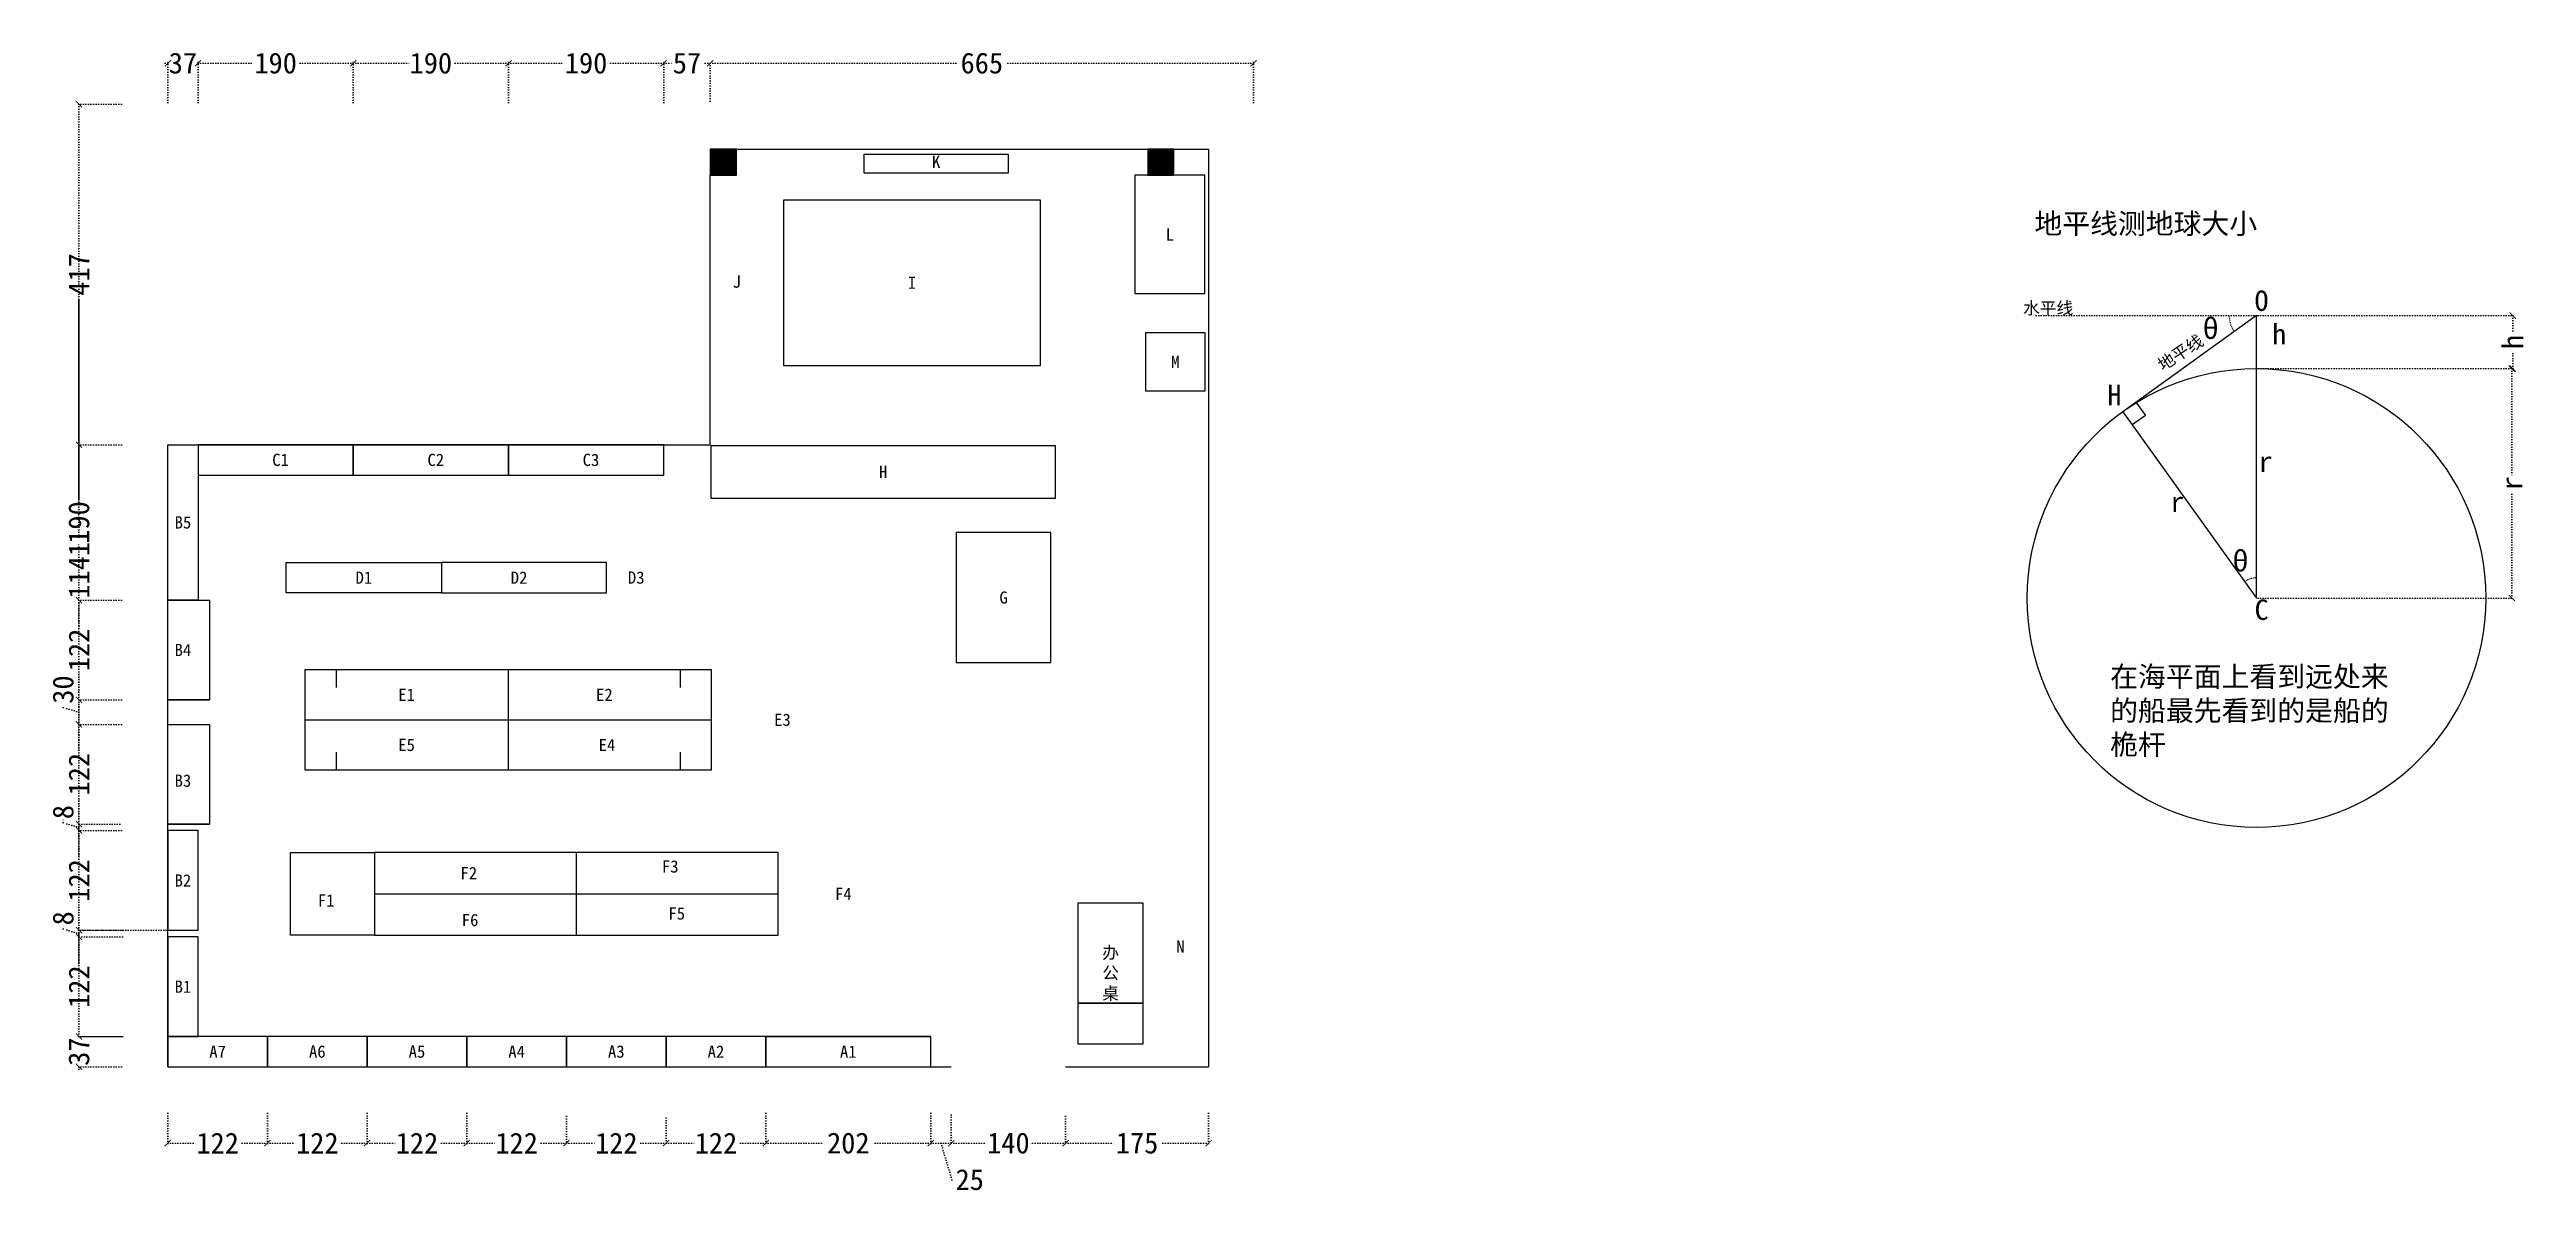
# Model space of a CAD drawing. Header units: millimetres. Extents: x 1414 to 4446, y 763 to 2163.
import ezdxf

# ---------------------------------------------------------------- set-up
doc = ezdxf.new("R2010")
doc.units = ezdxf.units.MM
doc.linetypes.add('ACAD_ISO07W100', pattern=[3, 0, -3])
doc.linetypes.add('DOT', pattern=[0.25, 0, -0.25])
doc.styles.get("Standard").update_dxf_attribs({"font": ''})
doc.styles.add('w', font='', dxfattribs={"height": 25})
doc.styles.get('Standard').set_extended_font_data('SimSun')
doc.styles.get('w').set_extended_font_data('SimSun')
doc.dimstyles.new('w', dxfattribs={"dimscale": 3, "dimtxt": 8.5, "dimasz": 2.5, "dimexe": 1.25, "dimexo": 0.625, "dimtad": 0, "dimtxsty": 'Standard', "dimblk": 'ARCHTICK', "dimcen": 2.5, "dimclrd": 5, "dimclre": 5, "dimadec": 0, "dimazin": 0, "dimtfac": 1, "dimtmove": 0, "dimatfit": 3, "dimfxl": 1, "dimarcsym": 0})

msp = doc.modelspace()

# ---------------------------------------------------------------- texts
at = {"style": 'w'}
for s, p in [('O', (4112.962826328331, 1843.1275174735)), ('θ', (4049.297914477836, 1808.907166797547)), ('h', (4134.530940082022, 1802.240951397458)), ('H', (3932.927547767288, 1727.731213411487)), ('r', (4117.978056621579, 1646.224213914704)), ('r', (4010.033549342143, 1597.035716585354)), ('θ', (4085.814292816266, 1524.460279925635)), ('C', (4112.995307666771, 1465.067991104524))]:
    msp.add_text(s, height=25, dxfattribs=at).set_placement(p)
at = {"char_height": 15, "attachment_point": 5, "style": 'w'}
for s, insert, width in [('K', (2498.988240833681, 2025.729960997371), 176.1668001964335), ('L', (2785.062869593774, 1936.755507982846), 85.56673083506303), ('J', (2254.914400871359, 1878.920163265078), 190), ('I', (2469.412841641879, 1877.702072912519), 314.7330177589511), ('M', (2791.780220626534, 1780.814497326485), 71.92523068587889), ('C1', (1696.445646841435, 1660.780030197003), 202), ('C2', (1886.445646841435, 1660.780030197003), 202), ('C3', (2076.445646841435, 1660.780030197003), 202), ('H', (2434.13953013698, 1646.145203852473), 421.4528247369863), ('B5', (1576.945646841435, 1584.280030197002), 37.00000000000001), ('D1', (1798.445646841435, 1516.780030197003), 190), ('D2', (1988.445646841435, 1516.780030197003), 190), ('D3', (2131.833972617178, 1516.780030197003), 190), ('G', (2581.587697061016, 1492.333076201303), 115.7638685317052), ('B4', (1576.945646841435, 1428.280030197002), 37.00000000000002), ('E1', (1850.695646841435, 1373.530030197003), 248.5), ('E2', (2092.88401850532, 1373.530030197003), 235.876743327769), ('E3', (2310.801771606336, 1342.780030197003), 174.7122495298017), ('E5', (1850.695646841435, 1312.030030197003), 248.5), ('E4', (2096.086335597719, 1312.030030197003), 242.2813775125669), ('B3', (1576.945646841435, 1268.280030197002), 37.00000000000002), ('B2', (1576.945646841435, 1146.280030197002), 37.00000000000002), ('F2', (1926.885732956026, 1155.299028575582), 190), ('F3', (2173.464085776301, 1163.296396845057), 190), ('F1', (1752.35949512359, 1121.710086100062), 190), ('F4', (2385.42609052745, 1129.780030197003), 159.9608873720308), ('F6', (1928.486889995215, 1097.717983951809), 190), ('F5', (2181.469877000287, 1105.715352221283), 190), ('办\\P公\\P桌', (2712.540141851944, 1032.280030197003), 80), ('N', (2798.015746219801, 1065.420692035201), 190), ('B1', (1576.945646841435, 1016.280030197002), 37.00000000000002), ('A7', (1619.445646841435, 936.7800301970026), 122), ('A6', (1741.445646841435, 936.7800301970026), 122), ('A5', (1863.445646841435, 936.7800301970026), 122), ('A4', (1985.445646841435, 936.7800301970026), 122), ('A3', (2107.445646841435, 936.7800301970026), 122), ('A2', (2229.445646841435, 936.7800301970026), 122), ('A1', (2391.445646841435, 936.7800301970026), 202)]:
    msp.add_mtext(s, dxfattribs=dict(at, insert=insert, width=width))
at = {"linetype": 'DOT', "attachment_point": 1, "style": 'w'}
for s, insert, char_height, width in [('地平线测地球大小', (3843.381422963024, 1962.495426784644), 25, 377.7445332386651), ('水平线', (3829.564920815367, 1854.194242710239), 15, 116.8496280492018), ('在海平面上看到远处来的船最先看到的是船的桅杆', (3936.131200226344, 1408.266900877404), 25, 347.3900561540686)]:
    msp.add_mtext(s, dxfattribs=dict(at, insert=insert, char_height=char_height, width=width))
at = {"linetype": 'DOT', "insert": (3992.350677555434, 1781.599876007511), "char_height": 15, "width": 116.8496280492018, "attachment_point": 1, "rotation": 33.31242810215129, "style": 'w'}
msp.add_mtext('地平线', dxfattribs=at)

# ---------------------------------------------------------------- blocks, each defined once
blk = doc.blocks.new('_ArchTick')
at = {"color": 0, "linetype": 'ByBlock', "const_width": 0.15}
blk.add_lwpolyline([(-0.5, -0.5), (0.5, 0.5)], dxfattribs=at)
blk = doc.blocks.new('*D3')
at = {"color": 5, "linetype": 'ACAD_ISO07W100', "lineweight": -2}
for p, q in [((1502.820646841435, 1077.280030197003), (1445.945646841435, 1077.280030197003)), ((1449.695646841435, 1077.280030197003), (1449.695646841435, 1042.167530197003)), ((1449.695646841435, 955.2800301970026), (1449.695646841435, 990.3925301970024)), ((1502.820646841435, 955.2800301970026), (1445.945646841435, 955.2800301970026))]:
    blk.add_line(p, q, dxfattribs=at)
at = {"layer": 'Defpoints', "color": 0}
for p in [(1449.695646841435, 1077.280030197003), (1504.695646841435, 1077.280030197003), (1504.695646841435, 955.2800301970026)]:
    blk.add_point(p, dxfattribs=at)
at = {"color": 5, "lineweight": -2, "xscale": 7.5, "yscale": 7.5, "zscale": 7.5}
for p, rotation in [((1449.695646841435, 1077.280030197003), 90), ((1449.695646841435, 955.2800301970026), 270)]:
    blk.add_blockref('_ArchTick', p, dxfattribs=dict(at, rotation=rotation))
at = {"color": 0, "insert": (1449.695646841435, 1016.280030197003), "char_height": 25.5, "attachment_point": 5, "rotation": 90}
blk.add_mtext('122', dxfattribs=at)
blk = doc.blocks.new('*D4')
at = {"color": 5, "linetype": 'ACAD_ISO07W100', "lineweight": -2}
for p, q in [((1430.383146841435, 1087.073780197003), (1430.383146841435, 1090.823780197003)), ((1449.695646841435, 1081.280030197003), (1430.383146841435, 1087.073780197003)), ((1556.570646841435, 1085.280030197003), (1445.945646841435, 1085.280030197003)), ((1502.820646841435, 1077.280030197003), (1445.945646841435, 1077.280030197003)), ((1449.695646841435, 1077.280030197003), (1449.695646841435, 1085.280030197003))]:
    blk.add_line(p, q, dxfattribs=at)
at = {"layer": 'Defpoints', "color": 0}
for p in [(1449.695646841435, 1085.280030197003), (1504.695646841435, 1077.280030197003), (1558.445646841435, 1085.280030197003)]:
    blk.add_point(p, dxfattribs=at)
at = {"color": 5, "lineweight": -2, "xscale": 7.5, "yscale": 7.5, "zscale": 7.5}
for p, rotation in [((1449.695646841435, 1085.280030197003), 90), ((1449.695646841435, 1077.280030197003), 270)]:
    blk.add_blockref('_ArchTick', p, dxfattribs=dict(at, rotation=rotation))
at = {"color": 0, "insert": (1430.383146841435, 1099.923780197003), "char_height": 25.5, "attachment_point": 5, "rotation": 90}
blk.add_mtext('8', dxfattribs=at)
blk = doc.blocks.new('*D5')
at = {"color": 5, "linetype": 'ACAD_ISO07W100', "lineweight": -2}
for p, q in [((1501.570646841435, 1207.280030197003), (1445.945646841435, 1207.280030197003)), ((1449.695646841435, 1207.280030197003), (1449.695646841435, 1172.167530197003)), ((1449.695646841435, 1085.280030197002), (1449.695646841435, 1120.392530197003)), ((1501.570646841435, 1085.280030197002), (1445.945646841435, 1085.280030197002))]:
    blk.add_line(p, q, dxfattribs=at)
at = {"layer": 'Defpoints', "color": 0}
for p in [(1449.695646841435, 1207.280030197003), (1503.445646841435, 1207.280030197003), (1503.445646841435, 1085.280030197002)]:
    blk.add_point(p, dxfattribs=at)
at = {"color": 5, "lineweight": -2, "xscale": 7.5, "yscale": 7.5, "zscale": 7.5}
for p, rotation in [((1449.695646841435, 1207.280030197003), 90), ((1449.695646841435, 1085.280030197002), 270)]:
    blk.add_blockref('_ArchTick', p, dxfattribs=dict(at, rotation=rotation))
at = {"color": 0, "insert": (1449.695646841435, 1146.280030197003), "char_height": 25.5, "attachment_point": 5, "rotation": 90}
blk.add_mtext('122', dxfattribs=at)
blk = doc.blocks.new('*D6')
at = {"color": 5, "linetype": 'ACAD_ISO07W100', "lineweight": -2}
for p, q in [((1430.383146841435, 1217.073780197003), (1430.383146841435, 1220.823780197003)), ((1449.695646841435, 1211.280030197003), (1430.383146841435, 1217.073780197003)), ((1499.695646841435, 1215.280030197003), (1445.945646841435, 1215.280030197003)), ((1449.695646841435, 1207.280030197003), (1449.695646841435, 1215.280030197003)), ((1501.570646841435, 1207.280030197003), (1445.945646841435, 1207.280030197003))]:
    blk.add_line(p, q, dxfattribs=at)
at = {"layer": 'Defpoints', "color": 0}
for p in [(1449.695646841435, 1215.280030197003), (1501.570646841435, 1215.280030197003), (1503.445646841435, 1207.280030197003)]:
    blk.add_point(p, dxfattribs=at)
at = {"color": 5, "lineweight": -2, "xscale": 7.5, "yscale": 7.5, "zscale": 7.5}
for p, rotation in [((1449.695646841435, 1215.280030197003), 90), ((1449.695646841435, 1207.280030197003), 270)]:
    blk.add_blockref('_ArchTick', p, dxfattribs=dict(at, rotation=rotation))
at = {"color": 0, "insert": (1430.383146841435, 1229.923780197003), "char_height": 25.5, "attachment_point": 5, "rotation": 90}
blk.add_mtext('8', dxfattribs=at)
blk = doc.blocks.new('*D7')
at = {"color": 5, "linetype": 'ACAD_ISO07W100', "lineweight": -2}
for p, q in [((1501.570646841435, 1337.280030197003), (1445.945646841435, 1337.280030197003)), ((1449.695646841435, 1337.280030197003), (1449.695646841435, 1302.167530197003)), ((1449.695646841435, 1215.280030197003), (1449.695646841435, 1250.392530197003)), ((1499.695646841435, 1215.280030197003), (1445.945646841435, 1215.280030197003))]:
    blk.add_line(p, q, dxfattribs=at)
at = {"layer": 'Defpoints', "color": 0}
for p in [(1449.695646841435, 1337.280030197003), (1503.445646841435, 1337.280030197003), (1501.570646841435, 1215.280030197003)]:
    blk.add_point(p, dxfattribs=at)
at = {"color": 5, "lineweight": -2, "xscale": 7.5, "yscale": 7.5, "zscale": 7.5}
for p, rotation in [((1449.695646841435, 1337.280030197003), 90), ((1449.695646841435, 1215.280030197003), 270)]:
    blk.add_blockref('_ArchTick', p, dxfattribs=dict(at, rotation=rotation))
at = {"color": 0, "insert": (1449.695646841435, 1276.280030197003), "char_height": 25.5, "attachment_point": 5, "rotation": 90}
blk.add_mtext('122', dxfattribs=at)
blk = doc.blocks.new('*D8')
at = {"color": 5, "linetype": 'ACAD_ISO07W100', "lineweight": -2}
for p, q in [((1501.570646841435, 1367.280030197003), (1445.945646841435, 1367.280030197003)), ((1449.695646841435, 1337.280030197003), (1449.695646841435, 1367.280030197003)), ((1430.383146841435, 1358.073780197003), (1430.383146841435, 1361.823780197003)), ((1449.695646841435, 1352.280030197003), (1430.383146841435, 1358.073780197003)), ((1501.570646841435, 1337.280030197003), (1445.945646841435, 1337.280030197003))]:
    blk.add_line(p, q, dxfattribs=at)
at = {"layer": 'Defpoints', "color": 0}
for p in [(1449.695646841435, 1367.280030197003), (1503.445646841435, 1367.280030197003), (1503.445646841435, 1337.280030197003)]:
    blk.add_point(p, dxfattribs=at)
at = {"color": 5, "lineweight": -2, "xscale": 7.5, "yscale": 7.5, "zscale": 7.5}
for p, rotation in [((1449.695646841435, 1367.280030197003), 90), ((1449.695646841435, 1337.280030197003), 270)]:
    blk.add_blockref('_ArchTick', p, dxfattribs=dict(at, rotation=rotation))
at = {"color": 0, "insert": (1430.383146841435, 1379.848780197003), "char_height": 25.5, "attachment_point": 5, "rotation": 90}
blk.add_mtext('30', dxfattribs=at)
blk = doc.blocks.new('*D9')
at = {"color": 5, "linetype": 'ACAD_ISO07W100', "lineweight": -2}
for p, q in [((1501.570646841435, 1489.280030197003), (1445.945646841435, 1489.280030197003)), ((1449.695646841435, 1489.280030197003), (1449.695646841435, 1454.167530197003)), ((1449.695646841435, 1367.280030197003), (1449.695646841435, 1402.392530197003)), ((1501.570646841435, 1367.280030197003), (1445.945646841435, 1367.280030197003))]:
    blk.add_line(p, q, dxfattribs=at)
at = {"layer": 'Defpoints', "color": 0}
for p in [(1449.695646841435, 1489.280030197003), (1503.445646841435, 1489.280030197003), (1503.445646841435, 1367.280030197003)]:
    blk.add_point(p, dxfattribs=at)
at = {"color": 5, "lineweight": -2, "xscale": 7.5, "yscale": 7.5, "zscale": 7.5}
for p, rotation in [((1449.695646841435, 1489.280030197003), 90), ((1449.695646841435, 1367.280030197003), 270)]:
    blk.add_blockref('_ArchTick', p, dxfattribs=dict(at, rotation=rotation))
at = {"color": 0, "insert": (1449.695646841435, 1428.280030197003), "char_height": 25.5, "attachment_point": 5, "rotation": 90}
blk.add_mtext('122', dxfattribs=at)
blk = doc.blocks.new('*D10')
at = {"color": 5, "linetype": 'ACAD_ISO07W100', "lineweight": -2}
for p, q in [((1501.570646841435, 1679.280030197003), (1445.945646841435, 1679.280030197003)), ((1449.695646841435, 1679.280030197003), (1449.695646841435, 1610.380030197002)), ((1449.695646841435, 1489.280030197003), (1449.695646841435, 1558.180030197003)), ((1501.570646841435, 1489.280030197003), (1445.945646841435, 1489.280030197003))]:
    blk.add_line(p, q, dxfattribs=at)
at = {"layer": 'Defpoints', "color": 0}
for p in [(1449.695646841435, 1679.280030197003), (1503.445646841435, 1679.280030197003), (1503.445646841435, 1489.280030197003)]:
    blk.add_point(p, dxfattribs=at)
at = {"color": 5, "lineweight": -2, "xscale": 7.5, "yscale": 7.5, "zscale": 7.5}
for p, rotation in [((1449.695646841435, 1679.280030197003), 90), ((1449.695646841435, 1489.280030197003), 270)]:
    blk.add_blockref('_ArchTick', p, dxfattribs=dict(at, rotation=rotation))
at = {"color": 0, "insert": (1449.695646841435, 1584.280030197003), "char_height": 25.5, "attachment_point": 5, "rotation": 90}
blk.add_mtext('190', dxfattribs=at)
blk = doc.blocks.new('*D11')
at = {"color": 5, "linetype": 'ACAD_ISO07W100', "lineweight": -2}
for p, q in [((1501.570646841435, 2096.280030197003), (1445.945646841435, 2096.280030197003)), ((1449.695646841435, 2096.280030197003), (1449.695646841435, 1915.155030197003)), ((1449.695646841435, 1679.280030197003), (1449.695646841435, 1860.405030197003)), ((1501.570646841435, 1679.280030197003), (1445.945646841435, 1679.280030197003))]:
    blk.add_line(p, q, dxfattribs=at)
at = {"layer": 'Defpoints', "color": 0}
for p in [(1449.695646841435, 2096.280030197003), (1503.445646841435, 2096.280030197003), (1503.445646841435, 1679.280030197003)]:
    blk.add_point(p, dxfattribs=at)
at = {"color": 5, "lineweight": -2, "xscale": 7.5, "yscale": 7.5, "zscale": 7.5}
for p, rotation in [((1449.695646841435, 2096.280030197003), 90), ((1449.695646841435, 1679.280030197003), 270)]:
    blk.add_blockref('_ArchTick', p, dxfattribs=dict(at, rotation=rotation))
at = {"color": 0, "insert": (1449.695646841435, 1887.780030197003), "char_height": 25.5, "attachment_point": 5, "rotation": 90}
blk.add_mtext('417', dxfattribs=at)
blk = doc.blocks.new('*D12')
at = {"color": 5, "linetype": 'ACAD_ISO07W100', "lineweight": -2}
for p, q in [((1501.570646841435, 2096.280030197003), (1445.945646841435, 2096.280030197003)), ((1449.695646841435, 2096.280030197003), (1449.695646841435, 1560.025863530336)), ((1449.695646841435, 955.2800301970026), (1449.695646841435, 1491.534196863669)), ((1500.945646841435, 955.2800301970026), (1445.945646841435, 955.2800301970026))]:
    blk.add_line(p, q, dxfattribs=at)
at = {"layer": 'Defpoints', "color": 0}
for p in [(1503.445646841435, 2096.280030197003), (1449.695646841435, 955.2800301970026), (1502.820646841435, 955.2800301970026)]:
    blk.add_point(p, dxfattribs=at)
at = {"color": 5, "lineweight": -2, "xscale": 7.5, "yscale": 7.5, "zscale": 7.5}
for p, rotation in [((1449.695646841435, 2096.280030197003), 90), ((1449.695646841435, 955.2800301970026), 270)]:
    blk.add_blockref('_ArchTick', p, dxfattribs=dict(at, rotation=rotation))
at = {"color": 0, "insert": (1449.695646841435, 1525.780030197003), "char_height": 25.5, "attachment_point": 5, "rotation": 90}
blk.add_mtext('1141', dxfattribs=at)
blk = doc.blocks.new('*D13')
at = {"color": 5, "linetype": 'ACAD_ISO07W100', "lineweight": -2}
for p, q in [((1500.945646841435, 955.2800301970026), (1445.945646841435, 955.2800301970026)), ((1449.695646841435, 955.2800301970026), (1449.695646841435, 962.7800301970026)), ((1449.695646841435, 955.2800301970026), (1449.695646841435, 954.6633635303358)), ((1501.570646841437, 918.2800301970025), (1445.945646841435, 918.2800301970025)), ((1449.695646841435, 918.2800301970025), (1449.695646841435, 918.8966968636691)), ((1449.695646841435, 918.2800301970025), (1449.695646841435, 910.7800301970025))]:
    blk.add_line(p, q, dxfattribs=at)
at = {"layer": 'Defpoints', "color": 0}
for p in [(1502.820646841435, 955.2800301970026), (1449.695646841435, 918.2800301970025), (1503.445646841437, 918.2800301970025)]:
    blk.add_point(p, dxfattribs=at)
at = {"color": 5, "lineweight": -2, "xscale": 7.5, "yscale": 7.5, "zscale": 7.5}
for p, rotation in [((1449.695646841435, 955.2800301970026), 270), ((1449.695646841435, 918.2800301970025), 90)]:
    blk.add_blockref('_ArchTick', p, dxfattribs=dict(at, rotation=rotation))
at = {"color": 0, "insert": (1449.695646841435, 936.7800301970027), "char_height": 25.5, "attachment_point": 5, "rotation": 90}
blk.add_mtext('37', dxfattribs=at)
blk = doc.blocks.new('*D14')
at = {"color": 5, "linetype": 'ACAD_ISO07W100', "lineweight": -2}
for p, q in [((1558.445646841435, 861.4050301970026), (1558.445646841435, 821.0763536256325)), ((1680.445646841435, 861.4050301970029), (1680.445646841435, 821.0763536256325)), ((1558.445646841435, 824.8263536256325), (1593.558146841435, 824.8263536256325)), ((1680.445646841435, 824.8263536256325), (1645.333146841435, 824.8263536256325))]:
    blk.add_line(p, q, dxfattribs=at)
at = {"layer": 'Defpoints', "color": 0}
for p in [(1558.445646841435, 863.2800301970026), (1680.445646841435, 863.2800301970029), (1680.445646841435, 824.8263536256325)]:
    blk.add_point(p, dxfattribs=at)
at = {"color": 5, "lineweight": -2, "xscale": 7.5, "yscale": 7.5, "zscale": 7.5, "rotation": 180}
blk.add_blockref('_ArchTick', (1558.445646841435, 824.8263536256325), dxfattribs=at)
at = {"color": 5, "lineweight": -2, "xscale": 7.5, "yscale": 7.5, "zscale": 7.5}
blk.add_blockref('_ArchTick', (1680.445646841435, 824.8263536256325), dxfattribs=at)
at = {"color": 0, "insert": (1619.445646841435, 824.8263536256325), "char_height": 25.5, "attachment_point": 5}
blk.add_mtext('122', dxfattribs=at)
blk = doc.blocks.new('*D15')
at = {"color": 5, "linetype": 'ACAD_ISO07W100', "lineweight": -2}
for p, q in [((1680.445646841435, 861.4050301970029), (1680.445646841435, 821.0763536256325)), ((1802.445646841435, 861.4050301970026), (1802.445646841435, 821.0763536256325)), ((1680.445646841435, 824.8263536256325), (1715.558146841435, 824.8263536256325)), ((1802.445646841435, 824.8263536256325), (1767.333146841435, 824.8263536256325))]:
    blk.add_line(p, q, dxfattribs=at)
at = {"layer": 'Defpoints', "color": 0}
for p in [(1680.445646841435, 863.2800301970029), (1802.445646841435, 863.2800301970026), (1802.445646841435, 824.8263536256325)]:
    blk.add_point(p, dxfattribs=at)
at = {"color": 5, "lineweight": -2, "xscale": 7.5, "yscale": 7.5, "zscale": 7.5, "rotation": 180}
blk.add_blockref('_ArchTick', (1680.445646841435, 824.8263536256325), dxfattribs=at)
at = {"color": 5, "lineweight": -2, "xscale": 7.5, "yscale": 7.5, "zscale": 7.5}
blk.add_blockref('_ArchTick', (1802.445646841435, 824.8263536256325), dxfattribs=at)
at = {"color": 0, "insert": (1741.445646841435, 824.8263536256325), "char_height": 25.5, "attachment_point": 5}
blk.add_mtext('122', dxfattribs=at)
blk = doc.blocks.new('*D16')
at = {"color": 5, "linetype": 'ACAD_ISO07W100', "lineweight": -2}
for p, q in [((1802.445646841435, 861.4050301970026), (1802.445646841435, 821.0763536256325)), ((1924.445646841435, 861.4050301970026), (1924.445646841435, 821.0763536256325)), ((1802.445646841435, 824.8263536256325), (1837.558146841435, 824.8263536256325)), ((1924.445646841435, 824.8263536256325), (1889.333146841435, 824.8263536256325))]:
    blk.add_line(p, q, dxfattribs=at)
at = {"layer": 'Defpoints', "color": 0}
for p in [(1802.445646841435, 863.2800301970026), (1924.445646841435, 863.2800301970026), (1924.445646841435, 824.8263536256325)]:
    blk.add_point(p, dxfattribs=at)
at = {"color": 5, "lineweight": -2, "xscale": 7.5, "yscale": 7.5, "zscale": 7.5, "rotation": 180}
blk.add_blockref('_ArchTick', (1802.445646841435, 824.8263536256325), dxfattribs=at)
at = {"color": 5, "lineweight": -2, "xscale": 7.5, "yscale": 7.5, "zscale": 7.5}
blk.add_blockref('_ArchTick', (1924.445646841435, 824.8263536256325), dxfattribs=at)
at = {"color": 0, "insert": (1863.445646841435, 824.8263536256325), "char_height": 25.5, "attachment_point": 5}
blk.add_mtext('122', dxfattribs=at)
blk = doc.blocks.new('*D17')
at = {"color": 5, "linetype": 'ACAD_ISO07W100', "lineweight": -2}
for p, q in [((1924.445646841435, 861.4050301970026), (1924.445646841435, 821.0763536256325)), ((2046.445646841435, 857.6550301970026), (2046.445646841435, 821.0763536256325)), ((1924.445646841435, 824.8263536256325), (1959.558146841435, 824.8263536256325)), ((2046.445646841435, 824.8263536256325), (2011.333146841435, 824.8263536256325))]:
    blk.add_line(p, q, dxfattribs=at)
at = {"layer": 'Defpoints', "color": 0}
for p in [(1924.445646841435, 863.2800301970026), (2046.445646841435, 859.5300301970026), (2046.445646841435, 824.8263536256325)]:
    blk.add_point(p, dxfattribs=at)
at = {"color": 5, "lineweight": -2, "xscale": 7.5, "yscale": 7.5, "zscale": 7.5, "rotation": 180}
blk.add_blockref('_ArchTick', (1924.445646841435, 824.8263536256325), dxfattribs=at)
at = {"color": 5, "lineweight": -2, "xscale": 7.5, "yscale": 7.5, "zscale": 7.5}
blk.add_blockref('_ArchTick', (2046.445646841435, 824.8263536256325), dxfattribs=at)
at = {"color": 0, "insert": (1985.445646841435, 824.8263536256325), "char_height": 25.5, "attachment_point": 5}
blk.add_mtext('122', dxfattribs=at)
blk = doc.blocks.new('*D18')
at = {"color": 5, "linetype": 'ACAD_ISO07W100', "lineweight": -2}
for p, q in [((2046.445646841435, 857.6550301970026), (2046.445646841435, 821.0763536256325)), ((2168.445646841435, 855.7800301970027), (2168.445646841435, 821.0763536256325)), ((2046.445646841435, 824.8263536256325), (2081.558146841435, 824.8263536256325)), ((2168.445646841435, 824.8263536256325), (2133.333146841435, 824.8263536256325))]:
    blk.add_line(p, q, dxfattribs=at)
at = {"layer": 'Defpoints', "color": 0}
for p in [(2046.445646841435, 859.5300301970026), (2168.445646841435, 857.6550301970027), (2168.445646841435, 824.8263536256325)]:
    blk.add_point(p, dxfattribs=at)
at = {"color": 5, "lineweight": -2, "xscale": 7.5, "yscale": 7.5, "zscale": 7.5, "rotation": 180}
blk.add_blockref('_ArchTick', (2046.445646841435, 824.8263536256325), dxfattribs=at)
at = {"color": 5, "lineweight": -2, "xscale": 7.5, "yscale": 7.5, "zscale": 7.5}
blk.add_blockref('_ArchTick', (2168.445646841435, 824.8263536256325), dxfattribs=at)
at = {"color": 0, "insert": (2107.445646841435, 824.8263536256325), "char_height": 25.5, "attachment_point": 5}
blk.add_mtext('122', dxfattribs=at)
blk = doc.blocks.new('*D19')
at = {"color": 5, "linetype": 'ACAD_ISO07W100', "lineweight": -2}
for p, q in [((2168.445646841435, 855.7800301970027), (2168.445646841435, 821.0763536256325)), ((2290.445646841435, 861.4050301970026), (2290.445646841435, 821.0763536256325)), ((2168.445646841435, 824.8263536256325), (2203.558146841435, 824.8263536256325)), ((2290.445646841435, 824.8263536256325), (2255.333146841435, 824.8263536256325))]:
    blk.add_line(p, q, dxfattribs=at)
at = {"layer": 'Defpoints', "color": 0}
for p in [(2168.445646841435, 857.6550301970027), (2290.445646841435, 863.2800301970026), (2290.445646841435, 824.8263536256325)]:
    blk.add_point(p, dxfattribs=at)
at = {"color": 5, "lineweight": -2, "xscale": 7.5, "yscale": 7.5, "zscale": 7.5, "rotation": 180}
blk.add_blockref('_ArchTick', (2168.445646841435, 824.8263536256325), dxfattribs=at)
at = {"color": 5, "lineweight": -2, "xscale": 7.5, "yscale": 7.5, "zscale": 7.5}
blk.add_blockref('_ArchTick', (2290.445646841435, 824.8263536256325), dxfattribs=at)
at = {"color": 0, "insert": (2229.445646841435, 824.8263536256325), "char_height": 25.5, "attachment_point": 5}
blk.add_mtext('122', dxfattribs=at)
blk = doc.blocks.new('*D20')
at = {"color": 5, "linetype": 'ACAD_ISO07W100', "lineweight": -2}
for p, q in [((2290.445646841435, 861.4050301970026), (2290.445646841435, 821.0763536256325)), ((2492.445646841435, 861.4050301970026), (2492.445646841435, 821.0763536256325)), ((2290.445646841435, 824.8263536256325), (2364.424813508102, 824.8263536256325)), ((2492.445646841435, 824.8263536256325), (2418.466480174769, 824.8263536256325))]:
    blk.add_line(p, q, dxfattribs=at)
at = {"layer": 'Defpoints', "color": 0}
for p in [(2290.445646841435, 863.2800301970026), (2492.445646841435, 863.2800301970026), (2492.445646841435, 824.8263536256325)]:
    blk.add_point(p, dxfattribs=at)
at = {"color": 5, "lineweight": -2, "xscale": 7.5, "yscale": 7.5, "zscale": 7.5, "rotation": 180}
blk.add_blockref('_ArchTick', (2290.445646841435, 824.8263536256325), dxfattribs=at)
at = {"color": 5, "lineweight": -2, "xscale": 7.5, "yscale": 7.5, "zscale": 7.5}
blk.add_blockref('_ArchTick', (2492.445646841435, 824.8263536256325), dxfattribs=at)
at = {"color": 0, "insert": (2391.445646841435, 824.8263536256325), "char_height": 25.5, "attachment_point": 5}
blk.add_mtext('202', dxfattribs=at)
blk = doc.blocks.new('*D21')
at = {"color": 5, "linetype": 'ACAD_ISO07W100', "lineweight": -2}
for p, q in [((2492.445646841435, 861.4050301970026), (2492.445646841435, 821.0763536256325)), ((2517.445646841436, 859.5300301970026), (2517.445646841436, 821.0763536256325)), ((2492.445646841435, 824.8263536256325), (2517.445646841436, 824.8263536256325)), ((2504.945646841436, 824.8263536256325), (2518.389396841435, 780.0138536256325)), ((2518.389396841435, 780.0138536256325), (2522.139396841435, 780.0138536256325))]:
    blk.add_line(p, q, dxfattribs=at)
at = {"layer": 'Defpoints', "color": 0}
for p in [(2492.445646841435, 863.2800301970026), (2517.445646841436, 861.4050301970026), (2517.445646841436, 824.8263536256325)]:
    blk.add_point(p, dxfattribs=at)
at = {"color": 5, "lineweight": -2, "xscale": 7.5, "yscale": 7.5, "zscale": 7.5, "rotation": 180}
blk.add_blockref('_ArchTick', (2492.445646841435, 824.8263536256325), dxfattribs=at)
at = {"color": 5, "lineweight": -2, "xscale": 7.5, "yscale": 7.5, "zscale": 7.5}
blk.add_blockref('_ArchTick', (2517.445646841436, 824.8263536256325), dxfattribs=at)
at = {"color": 0, "insert": (2540.093563508102, 780.0138536256325), "char_height": 25.5, "attachment_point": 5}
blk.add_mtext('25', dxfattribs=at)
blk = doc.blocks.new('*D22')
at = {"color": 5, "linetype": 'ACAD_ISO07W100', "lineweight": -2}
for p, q in [((2517.445646841436, 859.5300301970026), (2517.445646841436, 821.0763536256325)), ((2657.445646841435, 857.6550301970026), (2657.445646841435, 821.0763536256325)), ((2517.445646841436, 824.8263536256325), (2561.345646841436, 824.8263536256325)), ((2657.445646841435, 824.8263536256325), (2613.545646841435, 824.8263536256325))]:
    blk.add_line(p, q, dxfattribs=at)
at = {"layer": 'Defpoints', "color": 0}
for p in [(2517.445646841436, 861.4050301970026), (2657.445646841435, 859.5300301970026), (2657.445646841435, 824.8263536256325)]:
    blk.add_point(p, dxfattribs=at)
at = {"color": 5, "lineweight": -2, "xscale": 7.5, "yscale": 7.5, "zscale": 7.5, "rotation": 180}
blk.add_blockref('_ArchTick', (2517.445646841436, 824.8263536256325), dxfattribs=at)
at = {"color": 5, "lineweight": -2, "xscale": 7.5, "yscale": 7.5, "zscale": 7.5}
blk.add_blockref('_ArchTick', (2657.445646841435, 824.8263536256325), dxfattribs=at)
at = {"color": 0, "insert": (2587.445646841436, 824.8263536256325), "char_height": 25.5, "attachment_point": 5}
blk.add_mtext('140', dxfattribs=at)
blk = doc.blocks.new('*D23')
at = {"color": 5, "linetype": 'ACAD_ISO07W100', "lineweight": -2}
for p, q in [((2657.445646841435, 857.6550301970026), (2657.445646841435, 821.0763536256325)), ((2832.445646841435, 861.4050301970026), (2832.445646841435, 821.0763536256325)), ((2657.445646841435, 824.8263536256325), (2719.058146841435, 824.8263536256325)), ((2832.445646841435, 824.8263536256325), (2770.833146841435, 824.8263536256325))]:
    blk.add_line(p, q, dxfattribs=at)
at = {"layer": 'Defpoints', "color": 0}
for p in [(2657.445646841435, 859.5300301970026), (2832.445646841435, 863.2800301970026), (2832.445646841435, 824.8263536256325)]:
    blk.add_point(p, dxfattribs=at)
at = {"color": 5, "lineweight": -2, "xscale": 7.5, "yscale": 7.5, "zscale": 7.5, "rotation": 180}
blk.add_blockref('_ArchTick', (2657.445646841435, 824.8263536256325), dxfattribs=at)
at = {"color": 5, "lineweight": -2, "xscale": 7.5, "yscale": 7.5, "zscale": 7.5}
blk.add_blockref('_ArchTick', (2832.445646841435, 824.8263536256325), dxfattribs=at)
at = {"color": 0, "insert": (2744.945646841435, 824.8263536256325), "char_height": 25.5, "attachment_point": 5}
blk.add_mtext('175', dxfattribs=at)
blk = doc.blocks.new('*D24')
at = {"color": 5, "linetype": 'ACAD_ISO07W100', "lineweight": -2}
for p, q in [((1558.445646841435, 2146.252169697665), (1550.945646841435, 2146.252169697665)), ((1558.445646841435, 2098.155030197003), (1558.445646841435, 2150.002169697665)), ((1558.445646841435, 2146.252169697665), (1559.062313508102, 2146.252169697665)), ((1595.445646841435, 2146.252169697665), (1594.828980174769, 2146.252169697665)), ((1595.445646841435, 2098.155030197003), (1595.445646841435, 2150.002169697665)), ((1595.445646841435, 2146.252169697665), (1602.945646841435, 2146.252169697665))]:
    blk.add_line(p, q, dxfattribs=at)
at = {"layer": 'Defpoints', "color": 0}
for p in [(1595.445646841435, 2146.252169697665), (1558.445646841435, 2096.280030197003), (1595.445646841435, 2096.280030197003)]:
    blk.add_point(p, dxfattribs=at)
at = {"color": 5, "lineweight": -2, "xscale": 7.5, "yscale": 7.5, "zscale": 7.5}
blk.add_blockref('_ArchTick', (1558.445646841435, 2146.252169697665), dxfattribs=at)
at = {"color": 5, "lineweight": -2, "xscale": 7.5, "yscale": 7.5, "zscale": 7.5, "rotation": 180}
blk.add_blockref('_ArchTick', (1595.445646841435, 2146.252169697665), dxfattribs=at)
at = {"color": 0, "insert": (1576.945646841435, 2146.252169697665), "char_height": 25.5, "attachment_point": 5}
blk.add_mtext('37', dxfattribs=at)
blk = doc.blocks.new('*D25')
at = {"color": 5, "linetype": 'ACAD_ISO07W100', "lineweight": -2}
for p, q in [((1595.445646841435, 2098.155030197003), (1595.445646841435, 2150.002169697665)), ((1595.445646841435, 2146.252169697665), (1664.345646841435, 2146.252169697665)), ((1785.445646841435, 2146.252169697665), (1716.545646841435, 2146.252169697665)), ((1785.445646841435, 2098.155030197003), (1785.445646841435, 2150.002169697665))]:
    blk.add_line(p, q, dxfattribs=at)
at = {"layer": 'Defpoints', "color": 0}
for p in [(1785.445646841435, 2146.252169697665), (1595.445646841435, 2096.280030197003), (1785.445646841435, 2096.280030197003)]:
    blk.add_point(p, dxfattribs=at)
at = {"color": 5, "lineweight": -2, "xscale": 7.5, "yscale": 7.5, "zscale": 7.5, "rotation": 180}
blk.add_blockref('_ArchTick', (1595.445646841435, 2146.252169697665), dxfattribs=at)
at = {"color": 5, "lineweight": -2, "xscale": 7.5, "yscale": 7.5, "zscale": 7.5}
blk.add_blockref('_ArchTick', (1785.445646841435, 2146.252169697665), dxfattribs=at)
at = {"color": 0, "insert": (1690.445646841435, 2146.252169697665), "char_height": 25.5, "attachment_point": 5}
blk.add_mtext('190', dxfattribs=at)
blk = doc.blocks.new('*D26')
at = {"color": 5, "linetype": 'ACAD_ISO07W100', "lineweight": -2}
for p, q in [((1785.445646841435, 2098.155030197003), (1785.445646841435, 2150.002169697665)), ((1785.445646841435, 2146.252169697665), (1854.345646841435, 2146.252169697665)), ((1975.445646841435, 2146.252169697665), (1906.545646841435, 2146.252169697665)), ((1975.445646841435, 2098.155030197003), (1975.445646841435, 2150.002169697665))]:
    blk.add_line(p, q, dxfattribs=at)
at = {"layer": 'Defpoints', "color": 0}
for p in [(1975.445646841435, 2146.252169697665), (1785.445646841435, 2096.280030197003), (1975.445646841435, 2096.280030197003)]:
    blk.add_point(p, dxfattribs=at)
at = {"color": 5, "lineweight": -2, "xscale": 7.5, "yscale": 7.5, "zscale": 7.5, "rotation": 180}
blk.add_blockref('_ArchTick', (1785.445646841435, 2146.252169697665), dxfattribs=at)
at = {"color": 5, "lineweight": -2, "xscale": 7.5, "yscale": 7.5, "zscale": 7.5}
blk.add_blockref('_ArchTick', (1975.445646841435, 2146.252169697665), dxfattribs=at)
at = {"color": 0, "insert": (1880.445646841435, 2146.252169697665), "char_height": 25.5, "attachment_point": 5}
blk.add_mtext('190', dxfattribs=at)
blk = doc.blocks.new('*D27')
at = {"color": 5, "linetype": 'ACAD_ISO07W100', "lineweight": -2}
for p, q in [((1975.445646841435, 2098.155030197003), (1975.445646841435, 2150.002169697665)), ((1975.445646841435, 2146.252169697665), (2044.345646841435, 2146.252169697665)), ((2165.445646841435, 2146.252169697665), (2096.545646841435, 2146.252169697665)), ((2165.445646841435, 2098.155030197003), (2165.445646841435, 2150.002169697665))]:
    blk.add_line(p, q, dxfattribs=at)
at = {"layer": 'Defpoints', "color": 0}
for p in [(2165.445646841435, 2146.252169697665), (1975.445646841435, 2096.280030197003), (2165.445646841435, 2096.280030197003)]:
    blk.add_point(p, dxfattribs=at)
at = {"color": 5, "lineweight": -2, "xscale": 7.5, "yscale": 7.5, "zscale": 7.5, "rotation": 180}
blk.add_blockref('_ArchTick', (1975.445646841435, 2146.252169697665), dxfattribs=at)
at = {"color": 5, "lineweight": -2, "xscale": 7.5, "yscale": 7.5, "zscale": 7.5}
blk.add_blockref('_ArchTick', (2165.445646841435, 2146.252169697665), dxfattribs=at)
at = {"color": 0, "insert": (2070.445646841435, 2146.252169697665), "char_height": 25.5, "attachment_point": 5}
blk.add_mtext('190', dxfattribs=at)
blk = doc.blocks.new('*D28')
at = {"color": 5, "linetype": 'ACAD_ISO07W100', "lineweight": -2}
for p, q in [((2165.445646841435, 2098.155030197003), (2165.445646841435, 2150.002169697665)), ((2165.445646841435, 2146.252169697665), (2176.062313508101, 2146.252169697665)), ((2222.445646841435, 2146.252169697665), (2211.828980174768, 2146.252169697665)), ((2222.445646841435, 2100.030030197003), (2222.445646841435, 2150.002169697665))]:
    blk.add_line(p, q, dxfattribs=at)
at = {"layer": 'Defpoints', "color": 0}
for p in [(2222.445646841435, 2146.252169697665), (2165.445646841435, 2096.280030197003), (2222.445646841435, 2098.155030197003)]:
    blk.add_point(p, dxfattribs=at)
at = {"color": 5, "lineweight": -2, "xscale": 7.5, "yscale": 7.5, "zscale": 7.5, "rotation": 180}
blk.add_blockref('_ArchTick', (2165.445646841435, 2146.252169697665), dxfattribs=at)
at = {"color": 5, "lineweight": -2, "xscale": 7.5, "yscale": 7.5, "zscale": 7.5}
blk.add_blockref('_ArchTick', (2222.445646841435, 2146.252169697665), dxfattribs=at)
at = {"color": 0, "insert": (2193.945646841435, 2146.252169697665), "char_height": 25.5, "attachment_point": 5}
blk.add_mtext('57', dxfattribs=at)
blk = doc.blocks.new('*D29')
at = {"color": 5, "linetype": 'ACAD_ISO07W100', "lineweight": -2}
for p, q in [((2222.445646841435, 2100.030030197003), (2222.445646841435, 2150.002169697665)), ((2222.445646841435, 2146.252169697665), (2527.853980174768, 2146.252169697665)), ((2887.445646841435, 2146.252169697665), (2582.037313508101, 2146.252169697665)), ((2887.445646841435, 2098.155030197003), (2887.445646841435, 2150.002169697665))]:
    blk.add_line(p, q, dxfattribs=at)
at = {"layer": 'Defpoints', "color": 0}
for p in [(2887.445646841435, 2146.252169697665), (2222.445646841435, 2098.155030197003), (2887.445646841435, 2096.280030197003)]:
    blk.add_point(p, dxfattribs=at)
at = {"color": 5, "lineweight": -2, "xscale": 7.5, "yscale": 7.5, "zscale": 7.5, "rotation": 180}
blk.add_blockref('_ArchTick', (2222.445646841435, 2146.252169697665), dxfattribs=at)
at = {"color": 5, "lineweight": -2, "xscale": 7.5, "yscale": 7.5, "zscale": 7.5}
blk.add_blockref('_ArchTick', (2887.445646841435, 2146.252169697665), dxfattribs=at)
at = {"color": 0, "insert": (2554.945646841435, 2146.252169697665), "char_height": 25.5, "attachment_point": 5}
blk.add_mtext('665', dxfattribs=at)
blk = doc.blocks.new('*D30')
at = {"color": 5, "linetype": 'ACAD_ISO07W100', "lineweight": -2}
for p, q in [((4117.185307413222, 1837.554144845607), (4432.801595644952, 1837.554144845607)), ((4429.051595644952, 1837.554144845607), (4429.051595644952, 1814.895462164748)), ((4429.051595644952, 1772.620112817222), (4429.051595644952, 1795.278795498081)), ((4117.185307413222, 1772.620112817222), (4432.801595644952, 1772.620112817222))]:
    blk.add_line(p, q, dxfattribs=at)
at = {"layer": 'Defpoints', "color": 0}
for p in [(4115.310307413222, 1837.554144845607), (4115.310307413222, 1772.620112817222), (4429.051595644952, 1772.620112817222)]:
    blk.add_point(p, dxfattribs=at)
at = {"color": 5, "lineweight": -2, "xscale": 7.5, "yscale": 7.5, "zscale": 7.5}
for p, rotation in [((4429.051595644952, 1837.554144845607), 90), ((4429.051595644952, 1772.620112817222), 270)]:
    blk.add_blockref('_ArchTick', p, dxfattribs=dict(at, rotation=rotation))
at = {"color": 0, "insert": (4429.051595644952, 1805.087128831415), "char_height": 25.5, "attachment_point": 5, "rotation": 90}
blk.add_mtext('h', dxfattribs=at)
blk = doc.blocks.new('*D31')
at = {"color": 5, "linetype": 'ACAD_ISO07W100', "lineweight": -2}
for p, q in [((4117.185307413222, 1772.620112817222), (4431.59326504651, 1772.620112817222)), ((4427.84326504651, 1772.620112817222), (4427.84326504651, 1641.846202949406)), ((4427.84326504651, 1491.880626414924), (4427.84326504651, 1622.65453628274)), ((4117.185307413222, 1491.880626414924), (4431.59326504651, 1491.880626414924))]:
    blk.add_line(p, q, dxfattribs=at)
at = {"layer": 'Defpoints', "color": 0}
for p in [(4115.310307413222, 1772.620112817222), (4115.310307413222, 1491.880626414924), (4427.84326504651, 1491.880626414924)]:
    blk.add_point(p, dxfattribs=at)
at = {"color": 5, "lineweight": -2, "xscale": 7.5, "yscale": 7.5, "zscale": 7.5}
for p, rotation in [((4427.84326504651, 1772.620112817222), 90), ((4427.84326504651, 1491.880626414924), 270)]:
    blk.add_blockref('_ArchTick', p, dxfattribs=dict(at, rotation=rotation))
at = {"color": 0, "insert": (4427.84326504651, 1632.250369616074), "char_height": 25.5, "attachment_point": 5, "rotation": 90}
blk.add_mtext('r', dxfattribs=at)

# ---------------------------------------------------------------- dimensions: what is measured, and where the dimension line sits
for base, p1, p2, picture, middle in [((1595.445646841435, 2146.252169697665), (1558.445646841435, 2096.280030197003), (1595.445646841435, 2096.280030197003), '*D24', (1576.945646841435, 2146.252169697665)), ((1680.445646841435, 824.8263536256325), (1558.445646841435, 863.2800301970026), (1680.445646841435, 863.2800301970029), '*D14', (1619.445646841435, 824.8263536256325))]:
    dim = msp.add_linear_dim(base=base, p1=p1, p2=p2, dimstyle='w')
    dim.commit()
    dim.dimension.update_dxf_attribs({"geometry": picture, "text_midpoint": middle})
for base, p1, p2, picture, middle in [((1785.445646841435, 2146.252169697665), (1595.445646841435, 2096.280030197003), (1785.445646841435, 2096.280030197003), '*D25', (1690.445646841435, 2146.252169697665)), ((1975.445646841435, 2146.252169697665), (1785.445646841435, 2096.280030197003), (1975.445646841435, 2096.280030197003), '*D26', (1880.445646841435, 2146.252169697665)), ((2165.445646841435, 2146.252169697665), (1975.445646841435, 2096.280030197003), (2165.445646841435, 2096.280030197003), '*D27', (2070.445646841435, 2146.252169697665)), ((2222.445646841435, 2146.252169697665), (2165.445646841435, 2096.280030197003), (2222.445646841435, 2098.155030197003), '*D28', (2193.945646841435, 2146.252169697665)), ((2887.445646841435, 2146.252169697665), (2222.445646841435, 2098.155030197003), (2887.445646841435, 2096.280030197003), '*D29', (2554.945646841435, 2146.252169697665)), ((1802.445646841435, 824.8263536256325), (1680.445646841435, 863.2800301970029), (1802.445646841435, 863.2800301970026), '*D15', (1741.445646841435, 824.8263536256325)), ((1924.445646841435, 824.8263536256325), (1802.445646841435, 863.2800301970026), (1924.445646841435, 863.2800301970026), '*D16', (1863.445646841435, 824.8263536256325)), ((2046.445646841435, 824.8263536256325), (1924.445646841435, 863.2800301970026), (2046.445646841435, 859.5300301970026), '*D17', (1985.445646841435, 824.8263536256325)), ((2168.445646841435, 824.8263536256325), (2046.445646841435, 859.5300301970026), (2168.445646841435, 857.6550301970027), '*D18', (2107.445646841435, 824.8263536256325)), ((2290.445646841435, 824.8263536256325), (2168.445646841435, 857.6550301970027), (2290.445646841435, 863.2800301970026), '*D19', (2229.445646841435, 824.8263536256325)), ((2492.445646841435, 824.8263536256325), (2290.445646841435, 863.2800301970026), (2492.445646841435, 863.2800301970026), '*D20', (2391.445646841435, 824.8263536256325)), ((2517.445646841436, 824.8263536256325), (2492.445646841435, 863.2800301970026), (2517.445646841436, 861.4050301970026), '*D21', (2524.014396841435, 780.0138536256325)), ((2657.445646841435, 824.8263536256325), (2517.445646841436, 861.4050301970026), (2657.445646841435, 859.5300301970026), '*D22', (2587.445646841436, 824.8263536256325)), ((2832.445646841435, 824.8263536256325), (2657.445646841435, 859.5300301970026), (2832.445646841435, 863.2800301970026), '*D23', (2744.945646841435, 824.8263536256325))]:
    dim = msp.add_linear_dim(base=base, p1=p1, p2=p2, dimstyle='w', override={"dimtmove": 1})
    dim.commit()
    dim.dimension.update_dxf_attribs({"geometry": picture, "text_midpoint": middle})
for base, p1, p2, picture, middle in [((1449.695646841435, 2096.280030197003), (1503.445646841435, 1679.280030197003), (1503.445646841435, 2096.280030197003), '*D11', (1449.695646841435, 1887.780030197003)), ((1449.695646841435, 955.2800301970026), (1503.445646841435, 2096.280030197003), (1502.820646841435, 955.2800301970026), '*D12', (1449.695646841435, 1525.780030197003)), ((1449.695646841435, 1679.280030197003), (1503.445646841435, 1489.280030197003), (1503.445646841435, 1679.280030197003), '*D10', (1449.695646841435, 1584.280030197003)), ((1449.695646841435, 1489.280030197003), (1503.445646841435, 1367.280030197003), (1503.445646841435, 1489.280030197003), '*D9', (1449.695646841435, 1428.280030197003)), ((1449.695646841435, 1367.280030197003), (1503.445646841435, 1337.280030197003), (1503.445646841435, 1367.280030197003), '*D8', (1430.383146841435, 1363.698780197003)), ((1449.695646841435, 1337.280030197003), (1501.570646841435, 1215.280030197003), (1503.445646841435, 1337.280030197003), '*D7', (1449.695646841435, 1276.280030197003)), ((1449.695646841435, 1215.280030197003), (1503.445646841435, 1207.280030197003), (1501.570646841435, 1215.280030197003), '*D6', (1430.383146841435, 1222.698780197003)), ((1449.695646841435, 1207.280030197003), (1503.445646841435, 1085.280030197002), (1503.445646841435, 1207.280030197003), '*D5', (1449.695646841435, 1146.280030197003)), ((1449.695646841435, 1085.280030197003), (1504.695646841435, 1077.280030197003), (1558.445646841435, 1085.280030197003), '*D4', (1430.383146841435, 1092.698780197003)), ((1449.695646841435, 918.2800301970025), (1502.820646841435, 955.2800301970026), (1503.445646841437, 918.2800301970025), '*D13', (1449.695646841435, 936.7800301970027))]:
    dim = msp.add_linear_dim(base=base, p1=p1, p2=p2, angle=90, dimstyle='w', override={"dimtmove": 1})
    dim.commit()
    dim.dimension.update_dxf_attribs({"geometry": picture, "text_midpoint": middle})
dim = msp.add_linear_dim(base=(4429.051595644952, 1772.620112817222), p1=(4115.310307413222, 1837.554144845607), p2=(4115.310307413222, 1772.620112817222), angle=90, text='h', dimstyle='w')
dim.commit()
dim.dimension.update_dxf_attribs({"geometry": '*D30', "text_midpoint": (4429.051595644952, 1805.087128831415), "dimtype": 160})
dim = msp.add_linear_dim(base=(4427.84326504651, 1491.880626414924), p1=(4115.310307413222, 1772.620112817222), p2=(4115.310307413222, 1491.880626414924), angle=90, text='r', dimstyle='w')
dim.commit()
dim.dimension.update_dxf_attribs({"geometry": '*D31', "text_midpoint": (4427.84326504651, 1632.250369616074)})
dim = msp.add_linear_dim(base=(1449.695646841435, 1077.280030197003), p1=(1504.695646841435, 955.2800301970026), p2=(1504.695646841435, 1077.280030197003), angle=90, dimstyle='w')
dim.commit()
dim.dimension.update_dxf_attribs({"geometry": '*D3', "text_midpoint": (1449.695646841435, 1016.280030197003)})

# ---------------------------------------------------------------- hatches: boundary and pattern name
for points in [[(2254.445646841435, 2041.280030197003), (2222.445646841435, 2041.280030197003), (2222.445646841435, 2009.280030197003), (2254.445646841435, 2009.280030197003)], [(2789.981866065608, 2041.280030197003), (2757.981866065608, 2041.280030197003), (2757.981866065608, 2009.280030197003), (2789.981866065608, 2009.280030197003)]]:
    msp.add_hatch(color=256).paths.add_polyline_path(points)

# ---------------------------------------------------------------- linework, layer by layer
for p, q in [((2222.445646841435, 2041.280030197003), (2832.445646841435, 2041.280030197003)), ((2832.445646841435, 2041.280030197003), (2832.445646841435, 918.2800301970026)), ((2222.445646841435, 1679.280030197003), (2222.445646841435, 2009.280030197003)), ((4115.310307413222, 1837.554144845607), (3951.514055740614, 1719.883799996849)), ((4115.310307413222, 1772.620112817222), (4115.310307413222, 1837.554144845607)), ((1558.445646841435, 1489.280030197003), (1558.445646841435, 1679.280030197003)), ((1558.445646841435, 918.2800301970026), (1558.445646841435, 1679.280030197003)), ((1595.445646841435, 1679.280030197003), (1785.445646841435, 1679.280030197003)), ((1785.445646841435, 1679.280030197003), (1975.445646841435, 1679.280030197003)), ((1975.445646841435, 1679.280030197003), (2165.445646841435, 1679.280030197003)), ((2165.445646841435, 1679.280030197003), (2222.445646841435, 1679.280030197003)), ((1726.445646841435, 1404.280030197003), (1764.445646841435, 1404.280030197003)), ((1764.445646841435, 1404.280030197003), (1764.445646841435, 1382.413877709387)), ((1974.945646841435, 1404.280030197003), (1974.945646841435, 1281.280030197003)), ((2185.445646841435, 1404.280030197003), (2185.445646841435, 1382.413877709387)), ((1558.445646841435, 1367.280030197003), (1609.445646841435, 1367.280030197003)), ((1726.445646841435, 1342.780030197003), (2223.445646841435, 1342.780030197003)), ((1764.445646841435, 1303.146182684618), (1764.445646841435, 1281.280030197003)), ((2185.445646841435, 1303.146182684618), (2185.445646841435, 1281.280030197003)), ((1558.445646841435, 1215.280030197003), (1609.445646841435, 1215.280030197003)), ((2058.445646841435, 1180.280030197003), (2058.445646841435, 1079.280030197003)), ((1811.445646841435, 1129.780030197003), (2305.445646841435, 1129.780030197003)), ((2290.445646841435, 955.2800301970026), (2492.445646841435, 955.2800301970026)), ((2492.445646841435, 918.2800301970026), (2517.445646841435, 918.2800301970026)), ((2657.445646841435, 918.2800301970026), (2832.445646841435, 918.2800301970026))]:
    msp.add_line(p, q)
at = {"linetype": 'ACAD_ISO07W100'}
msp.add_line((4115.310307413222, 1837.554144845607), (3840.995569505446, 1837.554144845607), dxfattribs=at)
at = {"color": 1}
for p, q in [((4115.310307413222, 1491.880626414924), (4115.310307413222, 1772.620112817222)), ((3951.514055740614, 1719.883799996849), (4115.310307413222, 1491.880626414924))]:
    msp.add_line(p, q, dxfattribs=at)
at = {"color": 5}
for p, q in [((3967.757098463518, 1731.552714389454), (3979.426012856122, 1715.30967166655)), ((3979.426012856122, 1715.30967166655), (3963.182970133219, 1703.640757273946))]:
    msp.add_line(p, q, dxfattribs=at)
for points in [[(2222.445646841435, 2009.280030197003), (2254.445646841435, 2009.280030197003), (2254.445646841435, 2041.280030197003), (2222.445646841435, 2041.280030197003)], [(2410.904840735464, 2034.979960997371), (2587.071640931897, 2034.979960997371), (2587.071640931897, 2011.850972083218), (2410.904840735464, 2011.850972083218)], [(2757.981866065608, 2009.280030197003), (2789.981866065608, 2009.280030197003), (2789.981866065608, 2041.280030197003), (2757.981866065608, 2041.280030197003)], [(2827.846235011306, 2009.159300985516), (2742.279504176243, 2009.159300985516), (2742.279504176243, 1864.351714980176), (2827.846235011306, 1864.351714980176)], [(2626.779350521355, 1978.888879899023), (2312.046332762404, 1978.888879899023), (2312.046332762404, 1776.515265926014), (2626.779350521355, 1776.515265926014)], [(2827.742835969474, 1744.889719979223), (2755.817605283595, 1744.889719979223), (2755.817605283595, 1816.739274673746), (2827.742835969474, 1816.739274673746)], [(1595.445646841435, 1489.280030197003), (1558.445646841435, 1489.280030197003), (1558.445646841435, 1679.280030197003), (1595.445646841435, 1679.280030197003)], [(1595.445646841435, 1642.280030197003), (1785.445646841435, 1642.280030197003), (1785.445646841435, 1679.280030197003), (1595.445646841435, 1679.280030197003)], [(1785.445646841435, 1642.280030197003), (1975.445646841435, 1642.280030197003), (1975.445646841435, 1679.280030197003), (1785.445646841435, 1679.280030197003)], [(1975.445646841435, 1642.280030197003), (2165.445646841435, 1642.280030197003), (2165.445646841435, 1679.280030197003), (1975.445646841435, 1679.280030197003)], [(2223.413117768488, 1678.669533244473), (2644.865942505474, 1678.669533244473), (2644.865942505474, 1613.620874460473), (2223.413117768488, 1613.620874460473)], [(2639.469631326869, 1571.836995596389), (2523.705762795164, 1571.836995596389), (2523.705762795164, 1412.829156806217), (2639.469631326869, 1412.829156806217)], [(1703.445646841435, 1535.280030197003), (1893.445646841435, 1535.280030197003), (1893.445646841435, 1498.280030197003), (1703.445646841435, 1498.280030197003)], [(1893.445646841435, 1498.280030197003), (2095.445646841435, 1498.280030197003), (2095.445646841435, 1535.280030197003), (1893.445646841435, 1535.280030197003)], [(1609.445646841435, 1367.280030197003), (1558.445646841435, 1367.280030197003), (1558.445646841435, 1489.280030197003), (1609.445646841435, 1489.280030197003)], [(1726.445646841435, 1404.280030197003), (2223.445646841435, 1404.280030197003), (2223.445646841435, 1281.280030197003), (1726.445646841435, 1281.280030197003)], [(1609.445646841435, 1215.280030197003), (1558.445646841435, 1215.280030197003), (1558.445646841435, 1337.280030197003), (1609.445646841435, 1337.280030197003)], [(1595.445646841435, 1085.280030197003), (1595.445646841435, 1207.280030197003), (1558.445646841435, 1207.280030197003), (1558.445646841435, 1085.280030197003)], [(1708.445646841435, 1180.280030197003), (1811.445646841435, 1180.280030197003), (1811.445646841435, 1079.280030197003), (1708.445646841435, 1079.280030197003)], [(1811.445646841435, 1079.280030197003), (2305.445646841435, 1079.280030197003), (2305.445646841435, 1180.280030197003), (1811.445646841435, 1180.280030197003)], [(2672.540141851944, 996.2800301970026), (2752.540141851944, 996.2800301970026), (2752.540141851944, 1118.280030197003), (2672.540141851944, 1118.280030197003)], [(1595.445646841435, 955.2800301970026), (1595.445646841435, 1077.280030197003), (1558.445646841435, 1077.280030197003), (1558.445646841435, 955.2800301970026)], [(2672.540141851944, 946.2800301970026), (2752.540141851944, 946.2800301970026), (2752.540141851944, 996.2800301970026), (2672.540141851944, 996.2800301970026)], [(1558.445646841435, 918.2800301970026), (1680.445646841435, 918.2800301970026), (1680.445646841435, 955.2800301970026), (1558.445646841435, 955.2800301970026)], [(1680.445646841435, 918.2800301970026), (1802.445646841435, 918.2800301970026), (1802.445646841435, 955.2800301970026), (1680.445646841435, 955.2800301970026)], [(1802.445646841435, 918.2800301970026), (1924.445646841435, 918.2800301970026), (1924.445646841435, 955.2800301970026), (1802.445646841435, 955.2800301970026)], [(1924.445646841435, 918.2800301970026), (2046.445646841435, 918.2800301970026), (2046.445646841435, 955.2800301970026), (1924.445646841435, 955.2800301970026)], [(2046.445646841435, 918.2800301970026), (2168.445646841435, 918.2800301970026), (2168.445646841435, 955.2800301970026), (2046.445646841435, 955.2800301970026)], [(2168.445646841435, 918.2800301970026), (2290.445646841435, 918.2800301970026), (2290.445646841435, 955.2800301970026), (2168.445646841435, 955.2800301970026)], [(2290.445646841435, 918.2800301970026), (2492.445646841435, 918.2800301970026), (2492.445646841435, 955.2800301970026), (2290.445646841435, 955.2800301970026)]]:
    msp.add_lwpolyline(points, close=True)
at = {"color": 1}
msp.add_circle((4115.310307413222, 1491.880626414924), 280.7394864022972, dxfattribs=at)
at = {"linetype": 'DOT'}
for centre, radius, start, end in [((4117.185307413222, 1837.554144845607), 35.22947610680603, 180, 213.913803910586), ((4115.310307413222, 1491.880626414924), 24.78034070374084, 90, 125.6932629568606)]:
    msp.add_arc(centre, radius, start, end, dxfattribs=at)

msp.set_redraw_order([(e.dxf.handle, doc.entitydb.next_handle()) for e in msp.query("TEXT MTEXT ATTDEF DIMENSION ARC_DIMENSION")])  # texts and dimensions are drawn at this point

doc.saveas('drawing.dxf')
